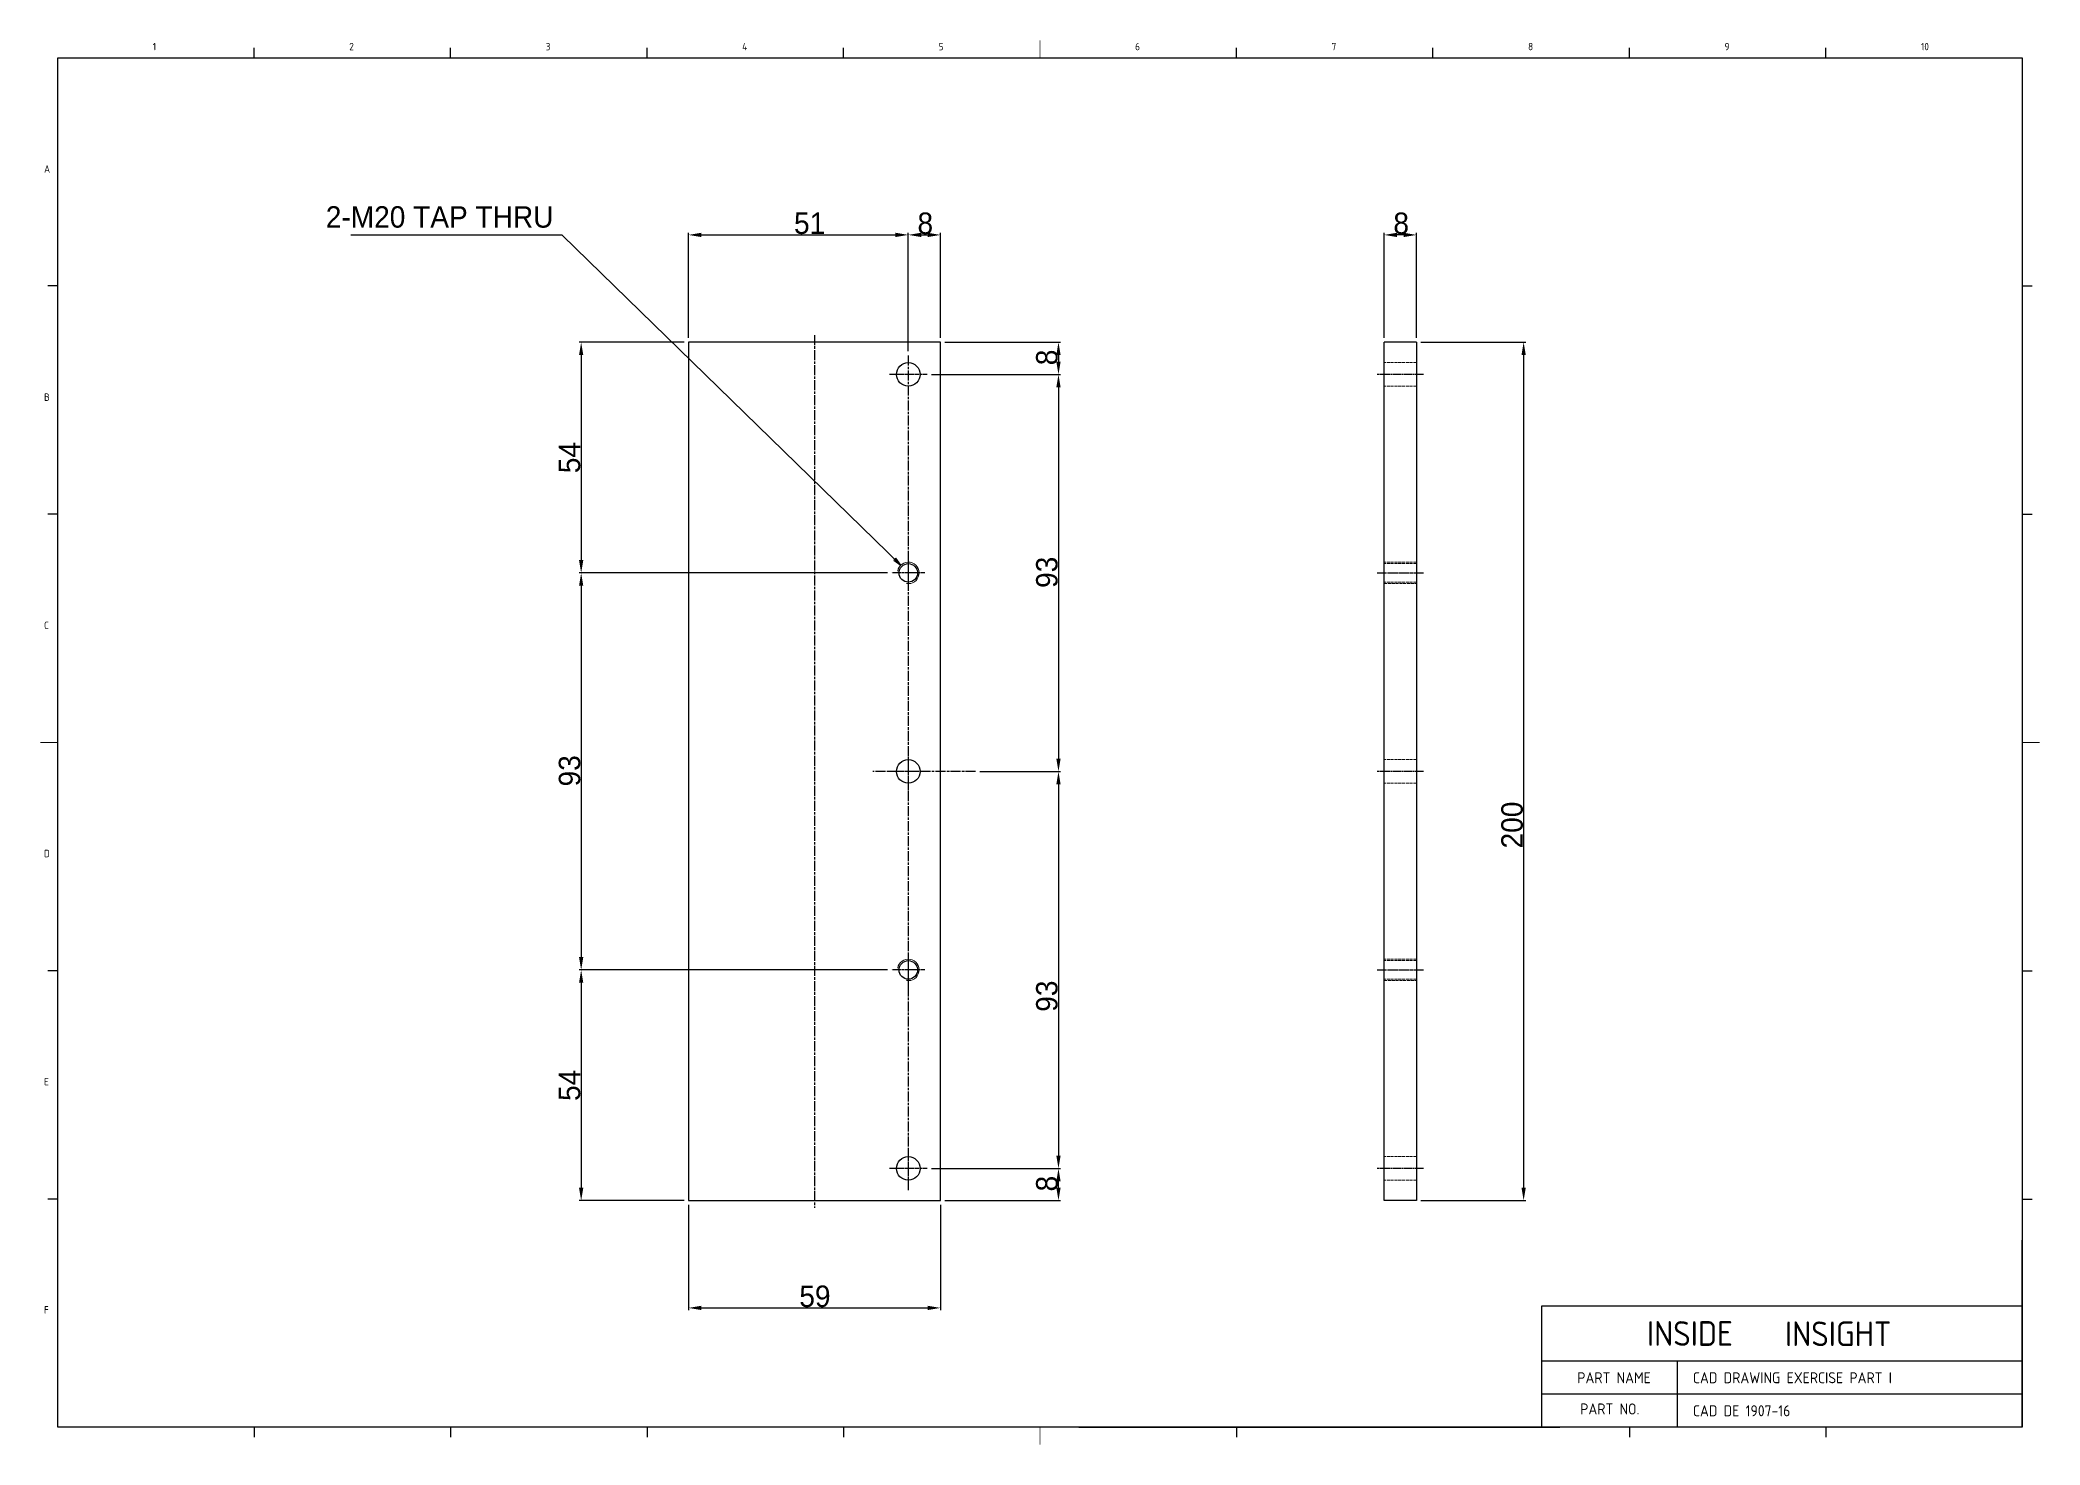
# Model space of a CAD drawing. Header units: inches. Extents: x 328 to 12229, y 132 to 477.
# Drawn here: x 5945.3 to 6411.5, y 134.9 to 462.2 of the extents above; entities that cross this region are included whole.
import ezdxf

# ---------------------------------------------------------------- set-up
doc = ezdxf.new("R2010")
doc.units = ezdxf.units.IN
doc.header["$MEASUREMENT"] = 0
for name, pattern in [('C2', [7.05, 6, -0.4, 0.25, -0.4]), ('CHAIN', [0.3543, 0.2362, -0.0295, 0.0591, -0.0295]), ('D2', [11.2, 8, -0.8, 0.4, -0.8, 0.4, -0.8]), ('DASHED', [0.2068, 0.1655, -0.0413])]:
    doc.linetypes.add(name, pattern=pattern)
doc.layers.add('1', color=1, linetype='C2')
doc.layers.add('3', color=3, linetype='D2')
for name, color, linetype, lineweight in [('2', 6, 'DASHED', 18), ('4', 7, 'Continuous', 9), ('7', 7, 'Continuous', 30), ('DIMENSION', 3, 'Continuous', 25)]:
    doc.layers.add(name, color=color, linetype=linetype, lineweight=lineweight)
doc.styles.add('A', font='GENISO', dxfattribs={"bigfont": 'WHGTXT'})
doc.styles.get("Standard").update_dxf_attribs({"font": 'gulim.ttc'})
doc.styles.add('주 문자 (MNL)_3', font='gulim.ttc')
doc.dimstyles.new('Copy of Copy of inside insight-1', dxfattribs={"dimscale": 100, "dimtxt": 5, "dimasz": 3, "dimexe": 0.5, "dimexo": 1, "dimgap": 0.09, "dimtad": 1, "dimdec": 0, "dimzin": 0, "dimdsep": 46, "dimtxsty": 'Standard', "dimcen": 0.09, "dimdle": 1, "dimclrd": 3, "dimclre": 3, "dimclrt": 2, "dimadec": 0, "dimazin": 0, "dimtfac": 1, "dimtdec": 0, "dimtofl": 0, "dimtmove": 0, "dimatfit": 3, "dimfxl": 0, "dimtolj": 1, "dimtzin": 0, "dimarcsym": 0})
doc.dimstyles.new('기본값 (MNL)$7', dxfattribs={"dimscale": 0.666667, "dimtxt": 3, "dimasz": 3, "dimexe": 0.8, "dimexo": 0.8, "dimgap": 0.5, "dimtad": 1, "dimdec": 5, "dimrnd": 1e-08, "dimdsep": 46, "dimtxsty": '주 문자 (MNL)_3', "dimcen": 0.09, "dimdle": 15, "dimclrd": 176, "dimclre": 174, "dimclrt": 150, "dimadec": 6, "dimazin": 2, "dimtfac": 0.833333, "dimtdec": 4, "dimtmove": 0, "dimatfit": 3, "dimldrblk": 'Filled-1', "dimfxl": 0, "dimtolj": 1, "dimlwd": -1, "dimlwe": -1, "dimarcsym": 0})

msp = doc.modelspace()

# ---------------------------------------------------------------- texts
at = {"linetype": 'Continuous', "style": 'A'}
for s, height, p in [('1', 1.728, (5971.590549, 459.807928)), ('2', 1.728, (6017.382549, 459.807928)), ('3', 1.728, (6063.174549, 459.807928)), ('4', 1.728, (6108.966549, 459.807928)), ('5', 1.728, (6154.758549, 459.807928)), ('6', 1.728, (6200.550549, 459.807928)), ('7', 1.728, (6246.342549, 459.807928)), ('8', 1.728, (6292.134549, 459.807928)), ('9', 1.728, (6337.926549, 459.807928)), ('10', 1.728, (6383.718549, 459.807928)), ('A', 1.728, (5946.246549, 431.295928)), ('B', 1.728, (5946.246549, 378.131128)), ('C', 1.728, (5946.246549, 324.966328)), ('D', 1.728, (5946.246549, 271.801528)), ('E', 1.728, (5946.246549, 218.636728)), ('F', 1.728, (5946.246549, 165.471928)), ('INSIDE', 5.7517114, (6319.8515, 157.958469)), ('INSIGHT', 5.7517114, (6352.023407, 157.885482)), ('PART NAME', 2.56608, (6303.615105, 149.240248)), ('CAD DRAWING EXERCISE PART I', 2.56608, (6330.543105, 149.240248)), ('PART NO.', 2.56608, (6304.293317, 141.969688)), ('CAD DE 1907-16', 2.56608, (6330.543105, 141.542008))]:
    msp.add_text(s, height=height, dxfattribs=at).set_placement(p)
at = {"layer": 'DIMENSION', "insert": (6064.973548, 423.479423), "char_height": 5.0000002, "width": 60.21970437, "attachment_point": 3, "line_spacing_factor": 0.525, "style": '주 문자 (MNL)_3'}
msp.add_mtext('2-M20 TAP THRU', dxfattribs=at)

# ---------------------------------------------------------------- blocks, each defined once
blk = doc.blocks.new('*D323')
at = {"layer": 'Defpoints', "color": 0}
for p in [(6147.68, 416.79), (6096.43, 391.79), (6147.68, 388.71)]:
    blk.add_point(p, dxfattribs=at)
at = {"layer": 'DIMENSION', "color": 3, "lineweight": -2}
for p, q in [((6096.43, 392.79), (6096.43, 417.29)), ((6099.43, 416.79), (6144.68, 416.79)), ((6147.68, 389.71), (6147.68, 417.29))]:
    blk.add_line(p, q, dxfattribs=at)
at = {"layer": 'DIMENSION', "color": 3}
for points in [[(6099.43, 417.29), (6099.43, 416.29), (6096.43, 416.79)], [(6144.68, 416.29), (6144.68, 417.29), (6147.68, 416.79)]]:
    blk.add_solid(points, dxfattribs=at)
at = {"layer": 'DIMENSION', "color": 2, "insert": (6121.04, 422.02), "char_height": 5, "attachment_point": 1}
blk.add_mtext('\\A1;51', dxfattribs=at)
blk = doc.blocks.new('*D324')
at = {"layer": 'Defpoints', "color": 0}
for p in [(6155.18, 416.79), (6155.18, 391.79), (6147.68, 388.71)]:
    blk.add_point(p, dxfattribs=at)
at = {"layer": 'DIMENSION', "color": 3, "lineweight": -2}
for p, q in [((6147.68, 389.71), (6147.68, 417.29)), ((6150.68, 416.79), (6152.18, 416.79)), ((6155.18, 392.79), (6155.18, 417.29))]:
    blk.add_line(p, q, dxfattribs=at)
at = {"layer": 'DIMENSION', "color": 3}
for points in [[(6150.68, 417.29), (6150.68, 416.29), (6147.68, 416.79)], [(6152.18, 416.29), (6152.18, 417.29), (6155.18, 416.79)]]:
    blk.add_solid(points, dxfattribs=at)
at = {"layer": 'DIMENSION', "color": 2, "insert": (6149.82, 422.01), "char_height": 5, "attachment_point": 1}
blk.add_mtext('\\A1;8', dxfattribs=at)
blk = doc.blocks.new('*D325')
at = {"layer": 'Defpoints', "color": 0}
for p in [(6266.1, 391.79), (6266.1, 191.79), (6291.1, 191.79)]:
    blk.add_point(p, dxfattribs=at)
at = {"layer": 'DIMENSION', "color": 3, "lineweight": -2}
for p, q in [((6267.1, 391.79), (6291.6, 391.79)), ((6291.1, 388.79), (6291.1, 194.79)), ((6267.1, 191.79), (6291.6, 191.79))]:
    blk.add_line(p, q, dxfattribs=at)
at = {"layer": 'DIMENSION', "color": 3}
for points in [[(6291.6, 388.79), (6290.6, 388.79), (6291.1, 391.79)], [(6290.6, 194.79), (6291.6, 194.79), (6291.1, 191.79)]]:
    blk.add_solid(points, dxfattribs=at)
at = {"layer": 'DIMENSION', "color": 2, "insert": (6285.89, 273.84), "char_height": 5, "attachment_point": 1, "rotation": 90}
blk.add_mtext('\\A1;200', dxfattribs=at)
blk = doc.blocks.new('*D326')
at = {"layer": 'Defpoints', "color": 0}
for p in [(6096.43, 191.79), (6155.18, 191.79), (6155.18, 166.79)]:
    blk.add_point(p, dxfattribs=at)
at = {"layer": 'DIMENSION', "color": 3, "lineweight": -2}
for p, q in [((6096.43, 190.79), (6096.43, 166.29)), ((6155.18, 190.79), (6155.18, 166.29)), ((6099.43, 166.79), (6152.18, 166.79))]:
    blk.add_line(p, q, dxfattribs=at)
at = {"layer": 'DIMENSION', "color": 3}
for points in [[(6099.43, 167.29), (6099.43, 166.29), (6096.43, 166.79)], [(6152.18, 166.29), (6152.18, 167.29), (6155.18, 166.79)]]:
    blk.add_solid(points, dxfattribs=at)
at = {"layer": 'DIMENSION', "color": 2, "insert": (6122.28, 172.01), "char_height": 5, "attachment_point": 1}
blk.add_mtext('\\A1;59', dxfattribs=at)
blk = doc.blocks.new('*D327')
at = {"layer": 'Defpoints', "color": 0}
for p in [(6155.18, 391.79), (6152.09, 384.29), (6182.68, 384.29)]:
    blk.add_point(p, dxfattribs=at)
at = {"layer": 'DIMENSION', "color": 3, "lineweight": -2}
for p, q in [((6156.18, 391.79), (6183.18, 391.79)), ((6182.68, 388.79), (6182.68, 387.29)), ((6153.09, 384.29), (6183.18, 384.29))]:
    blk.add_line(p, q, dxfattribs=at)
at = {"layer": 'DIMENSION', "color": 3}
for points in [[(6183.18, 388.79), (6182.18, 388.79), (6182.68, 391.79)], [(6182.18, 387.29), (6183.18, 387.29), (6182.68, 384.29)]]:
    blk.add_solid(points, dxfattribs=at)
at = {"layer": 'DIMENSION', "color": 2, "insert": (6177.46, 386.43), "char_height": 5, "attachment_point": 1, "rotation": 90}
blk.add_mtext('\\A1;8', dxfattribs=at)
blk = doc.blocks.new('*D328')
at = {"layer": 'Defpoints', "color": 0}
for p in [(6152.09, 384.29), (6163.37, 291.79), (6182.68, 291.79)]:
    blk.add_point(p, dxfattribs=at)
at = {"layer": 'DIMENSION', "color": 3, "lineweight": -2}
for p, q in [((6153.09, 384.29), (6183.18, 384.29)), ((6182.68, 381.29), (6182.68, 294.79)), ((6164.37, 291.79), (6183.18, 291.79))]:
    blk.add_line(p, q, dxfattribs=at)
at = {"layer": 'DIMENSION', "color": 3}
for points in [[(6183.18, 381.29), (6182.18, 381.29), (6182.68, 384.29)], [(6182.18, 294.79), (6183.18, 294.79), (6182.68, 291.79)]]:
    blk.add_solid(points, dxfattribs=at)
at = {"layer": 'DIMENSION', "color": 2, "insert": (6177.46, 334.54), "char_height": 5, "attachment_point": 1, "rotation": 90}
blk.add_mtext('\\A1;93', dxfattribs=at)
blk = doc.blocks.new('*D329')
at = {"layer": 'Defpoints', "color": 0}
for p in [(6163.37, 291.79), (6152.09, 199.29), (6182.68, 199.29)]:
    blk.add_point(p, dxfattribs=at)
at = {"layer": 'DIMENSION', "color": 3, "lineweight": -2}
for p, q in [((6164.37, 291.79), (6183.18, 291.79)), ((6182.68, 288.79), (6182.68, 202.29)), ((6153.09, 199.29), (6183.18, 199.29))]:
    blk.add_line(p, q, dxfattribs=at)
at = {"layer": 'DIMENSION', "color": 3}
for points in [[(6183.18, 288.79), (6182.18, 288.79), (6182.68, 291.79)], [(6182.18, 202.29), (6183.18, 202.29), (6182.68, 199.29)]]:
    blk.add_solid(points, dxfattribs=at)
at = {"layer": 'DIMENSION', "color": 2, "insert": (6177.46, 235.79), "char_height": 5, "attachment_point": 1, "rotation": 90}
blk.add_mtext('\\A1;93', dxfattribs=at)
blk = doc.blocks.new('*D330')
at = {"layer": 'Defpoints', "color": 0}
for p in [(6152.09, 199.29), (6182.68, 199.29), (6155.18, 191.79)]:
    blk.add_point(p, dxfattribs=at)
at = {"layer": 'DIMENSION', "color": 3, "lineweight": -2}
for p, q in [((6153.09, 199.29), (6183.18, 199.29)), ((6182.68, 194.79), (6182.68, 196.29)), ((6156.18, 191.79), (6183.18, 191.79))]:
    blk.add_line(p, q, dxfattribs=at)
at = {"layer": 'DIMENSION', "color": 3}
for points in [[(6183.18, 196.29), (6182.18, 196.29), (6182.68, 199.29)], [(6182.18, 194.79), (6183.18, 194.79), (6182.68, 191.79)]]:
    blk.add_solid(points, dxfattribs=at)
at = {"layer": 'DIMENSION', "color": 2, "insert": (6177.46, 193.93), "char_height": 5, "attachment_point": 1, "rotation": 90}
blk.add_mtext('\\A1;8', dxfattribs=at)
blk = doc.blocks.new('*D331')
at = {"layer": 'Defpoints', "color": 0}
for p in [(6258.6, 416.79), (6258.6, 391.79), (6266.1, 391.79)]:
    blk.add_point(p, dxfattribs=at)
at = {"layer": 'DIMENSION', "color": 3, "lineweight": -2}
for p, q in [((6258.6, 392.79), (6258.6, 417.29)), ((6263.1, 416.79), (6261.6, 416.79)), ((6266.1, 392.79), (6266.1, 417.29))]:
    blk.add_line(p, q, dxfattribs=at)
at = {"layer": 'DIMENSION', "color": 3}
for points in [[(6261.6, 417.29), (6261.6, 416.29), (6258.6, 416.79)], [(6263.1, 416.29), (6263.1, 417.29), (6266.1, 416.79)]]:
    blk.add_solid(points, dxfattribs=at)
at = {"layer": 'DIMENSION', "color": 2, "insert": (6260.74, 422.01), "char_height": 5, "attachment_point": 1}
blk.add_mtext('\\A1;8', dxfattribs=at)
blk = doc.blocks.new('*D332')
at = {"layer": 'Defpoints', "color": 0}
for p in [(6096.43, 391.79), (6071.43, 338.04), (6143.85, 338.04)]:
    blk.add_point(p, dxfattribs=at)
at = {"layer": 'DIMENSION', "color": 3, "lineweight": -2}
for p, q in [((6095.43, 391.79), (6070.93, 391.79)), ((6071.43, 388.79), (6071.43, 341.04)), ((6142.85, 338.04), (6070.93, 338.04))]:
    blk.add_line(p, q, dxfattribs=at)
at = {"layer": 'DIMENSION', "color": 3}
for points in [[(6071.93, 388.79), (6070.93, 388.79), (6071.43, 391.79)], [(6070.93, 341.04), (6071.93, 341.04), (6071.43, 338.04)]]:
    blk.add_solid(points, dxfattribs=at)
at = {"layer": 'DIMENSION', "color": 2, "insert": (6066.21, 361.27), "char_height": 5, "attachment_point": 1, "rotation": 90}
blk.add_mtext('\\A1;54', dxfattribs=at)
blk = doc.blocks.new('*D333')
at = {"layer": 'Defpoints', "color": 0}
for p in [(6143.85, 338.04), (6071.43, 245.54), (6143.85, 245.54)]:
    blk.add_point(p, dxfattribs=at)
at = {"layer": 'DIMENSION', "color": 3, "lineweight": -2}
for p, q in [((6142.85, 338.04), (6070.93, 338.04)), ((6071.43, 335.04), (6071.43, 248.54)), ((6142.85, 245.54), (6070.93, 245.54))]:
    blk.add_line(p, q, dxfattribs=at)
at = {"layer": 'DIMENSION', "color": 3}
for points in [[(6071.93, 335.04), (6070.93, 335.04), (6071.43, 338.04)], [(6070.93, 248.54), (6071.93, 248.54), (6071.43, 245.54)]]:
    blk.add_solid(points, dxfattribs=at)
at = {"layer": 'DIMENSION', "color": 2, "insert": (6066.21, 288.29), "char_height": 5, "attachment_point": 1, "rotation": 90}
blk.add_mtext('\\A1;93', dxfattribs=at)
blk = doc.blocks.new('*D334')
at = {"layer": 'Defpoints', "color": 0}
for p in [(6143.85, 245.54), (6071.43, 191.79), (6096.43, 191.79)]:
    blk.add_point(p, dxfattribs=at)
at = {"layer": 'DIMENSION', "color": 3, "lineweight": -2}
for p, q in [((6142.85, 245.54), (6070.93, 245.54)), ((6071.43, 242.54), (6071.43, 194.79)), ((6095.43, 191.79), (6070.93, 191.79))]:
    blk.add_line(p, q, dxfattribs=at)
at = {"layer": 'DIMENSION', "color": 3}
for points in [[(6071.93, 242.54), (6070.93, 242.54), (6071.43, 245.54)], [(6070.93, 194.79), (6071.93, 194.79), (6071.43, 191.79)]]:
    blk.add_solid(points, dxfattribs=at)
at = {"layer": 'DIMENSION', "color": 2, "insert": (6066.21, 215.02), "char_height": 5, "attachment_point": 1, "rotation": 90}
blk.add_mtext('\\A1;54', dxfattribs=at)
blk = doc.blocks.new('Filled-1')
at = {"color": 0}
for p, q in [((0, 0), (-1, 0.17)), ((-1, 0.17), (-1, -0.17)), ((-1, 0), (0, 0)), ((-1, -0.17), (0, 0))]:
    blk.add_line(p, q, dxfattribs=at)
at = {"color": 0, "flags": 128}
blk.add_lwpolyline([(-1, -0.17), (0, 0), (-1, 0.17), (-1, -0.17)], dxfattribs=at)
at = {"color": 0}
blk.add_solid([(-1, -0.17), (0, 0), (-1, 0.17), (-1, -0.17)], dxfattribs=at)

# ---------------------------------------------------------------- dimensions: what is measured, and where the dimension line sits
at = {"layer": 'DIMENSION'}
for base, p1, p2, angle, picture, middle in [((6147.676426, 416.793146), (6096.426426, 391.793146), (6147.676426, 388.709812), 180, '*D323', (6123.939933, 416.793146)), ((6258.6037801652, 416.7931455816), (6266.1037801652, 391.7931455816), (6258.6037801652, 391.7931455816), 180, '*D331', (6262.3537801652, 416.7931455816)), ((6071.426426, 338.043146), (6096.426426, 391.793146), (6143.848009, 338.043146), 90, '*D332', (6071.426426, 364.918146)), ((6182.6764260681, 384.2931455816), (6155.1764260681, 391.7931455816), (6152.0930927347, 384.2931455816), 90, '*D327', (6182.6764260681, 388.0431455816)), ((6291.10378, 191.793146), (6266.10378, 391.793146), (6266.10378, 191.793146), 90, '*D325', (6291.10378, 279.293146)), ((6182.6764260681, 291.7931455816), (6152.0930927347, 384.2931455816), (6163.3672525411, 291.7931455816), 90, '*D328', (6182.6764260681, 338.0431455816)), ((6071.4264260681, 245.5431455816), (6143.8480094014, 338.0431455816), (6143.8480094014, 245.5431455816), 90, '*D333', (6071.4264260681, 291.7931455816)), ((6182.6764260681, 199.2931455816), (6163.3672525411, 291.7931455816), (6152.0930927347, 199.2931455816), 90, '*D329', (6182.6764260681, 239.2931455816)), ((6071.426426, 191.793146), (6143.848009, 245.543146), (6096.426426, 191.793146), 90, '*D334', (6071.426426, 218.668146)), ((6182.6764260681, 199.2931455816), (6155.1764260681, 191.7931455816), (6152.0930927347, 199.2931455816), 270, '*D330', (6182.6764260681, 195.5431455816)), ((6155.176426, 166.793146), (6096.426426, 191.793146), (6155.176426, 191.793146), 180, '*D326', (6125.801426, 166.793146))]:
    dim = msp.add_linear_dim(base=base, p1=p1, p2=p2, angle=angle, dimstyle='Copy of Copy of inside insight-1', override={"dimscale": 1, "dimsah": 1}, dxfattribs=at)
    dim.commit()
    dim.dimension.update_dxf_attribs({"geometry": picture, "text_midpoint": middle, "dimtype": 160})
dim = msp.add_linear_dim(base=(6155.1764260681, 416.7931455816), p1=(6147.6764260681, 388.7098122483), p2=(6155.1764260681, 391.7931455816), dimstyle='Copy of Copy of inside insight-1', override={"dimscale": 1, "dimsah": 1}, dxfattribs=at)
dim.commit()
dim.dimension.update_dxf_attribs({"geometry": '*D324', "text_midpoint": (6151.4264260681, 416.7931455816), "dimtype": 160})

# ---------------------------------------------------------------- linework, layer by layer
at = {"linetype": 'Continuous'}
for p, q in [((5949.414549, 458.079928), (6407.334549, 458.079928)), ((5949.414549, 138.975928), (5949.414549, 458.079928)), ((6407.334549, 458.079928), (6407.334549, 138.975928)), ((6407.334549, 138.975928), (5949.414549, 138.975928))]:
    msp.add_line(p, q, dxfattribs=at)
at = {"layer": '1', "linetype": 'CHAIN', "ltscale": 9.878633}
for p, q in [((6125.801426, 393.459812), (6125.801426, 190.126479)), ((6147.676426, 388.709812), (6147.676426, 195.846059)), ((6147.676426, 388.709812), (6147.676426, 194.198159)), ((6163.367253, 291.793146), (6139.398246, 291.793146))]:
    msp.add_line(p, q, dxfattribs=at)
at = {"layer": '1', "linetype": 'CHAIN', "ltscale": 2.94465}
for p, q in [((6152.093093, 384.293146), (6143.259759, 384.293146)), ((6152.093093, 384.293146), (6143.259759, 384.293146)), ((6147.676426, 296.209812), (6147.676426, 287.376479)), ((6147.676426, 296.209812), (6147.676426, 287.376479)), ((6152.093093, 291.793146), (6143.259759, 291.793146)), ((6147.676426, 203.709812), (6147.676426, 194.876479)), ((6147.676426, 203.709812), (6147.676426, 194.876479)), ((6152.093093, 199.293146), (6143.259759, 199.293146)), ((6152.093093, 199.293146), (6143.259759, 199.293146))]:
    msp.add_line(p, q, dxfattribs=at)
at = {"layer": '1', "linetype": 'CHAIN', "ltscale": 3.611374}
for p, q in [((6267.770447, 384.293146), (6256.937113, 384.293146)), ((6256.937113, 338.043146), (6267.770447, 338.043146)), ((6267.770447, 291.793146), (6256.937113, 291.793146)), ((6256.937113, 245.543146), (6267.770447, 245.543146)), ((6267.770447, 199.293146), (6256.937113, 199.293146))]:
    msp.add_line(p, q, dxfattribs=at)
at = {"layer": '1', "linetype": 'CHAIN', "ltscale": 2.552449}
for p, q in [((6147.676426, 341.871562), (6147.676426, 334.214729)), ((6151.504843, 338.043146), (6143.848009, 338.043146)), ((6147.676426, 249.371562), (6147.676426, 241.714729)), ((6151.504843, 245.543146), (6143.848009, 245.543146))]:
    msp.add_line(p, q, dxfattribs=at)
at = {"layer": '2', "ltscale": 4.283445}
for p, q in [((6266.10378, 387.043146), (6258.60378, 387.043146)), ((6266.10378, 381.543146), (6258.60378, 381.543146)), ((6266.10378, 340.543146), (6258.60378, 340.543146)), ((6266.10378, 340.204896), (6258.60378, 340.204896)), ((6266.10378, 335.881396), (6258.60378, 335.881396)), ((6258.60378, 335.543146), (6266.10378, 335.543146)), ((6266.10378, 294.543146), (6258.60378, 294.543146)), ((6266.10378, 289.043146), (6258.60378, 289.043146)), ((6266.10378, 248.043146), (6258.60378, 248.043146)), ((6266.10378, 247.704896), (6258.60378, 247.704896)), ((6266.10378, 243.381396), (6258.60378, 243.381396)), ((6258.60378, 243.043146), (6266.10378, 243.043146)), ((6266.10378, 202.043146), (6258.60378, 202.043146)), ((6266.10378, 196.543146), (6258.60378, 196.543146))]:
    msp.add_line(p, q, dxfattribs=at)
at = {"layer": '3', "color": 3, "linetype": 'Continuous'}
for p, q in [((5995.206549, 458.079928), (5995.206549, 460.383928)), ((6040.998549, 458.079928), (6040.998549, 460.383928)), ((6132.582549, 458.079928), (6132.582549, 460.383928)), ((6224.166549, 458.079928), (6224.166549, 460.383928)), ((6269.958549, 458.079928), (6269.958549, 460.383928)), ((6315.750549, 458.079928), (6315.750549, 460.383928)), ((6361.542549, 458.079928), (6361.542549, 460.383928)), ((5949.414549, 404.915128), (5947.110549, 404.915128)), ((6407.334549, 404.915128), (6409.638549, 404.915128)), ((5949.414549, 351.750328), (5947.110549, 351.750328)), ((6407.334549, 351.750328), (6409.638549, 351.750328)), ((5949.414549, 245.305528), (5947.110549, 245.305528)), ((6407.334549, 245.305528), (6409.638549, 245.305528)), ((5949.414549, 192.140728), (5947.110549, 192.140728)), ((6407.334549, 192.140728), (6409.638549, 192.140728)), ((6407.334549, 138.975928), (6407.334549, 182.599288)), ((6407.334549, 167.202808), (6295.282389, 167.202808)), ((6295.282389, 167.202808), (6295.282389, 138.975928)), ((6407.334549, 154.372408), (6295.282389, 154.372408)), ((6326.930709, 138.975928), (6326.930709, 154.372408)), ((6407.334549, 146.674168), (6295.282389, 146.674168)), ((5995.206549, 138.975928), (5995.206549, 136.671928)), ((6040.998549, 138.975928), (6040.998549, 136.671928)), ((6086.790549, 138.975928), (6086.790549, 136.671928)), ((6132.582549, 138.975928), (6132.582549, 136.671928)), ((6187.463313, 138.975928), (6299.515473, 138.975928)), ((6224.166549, 138.975928), (6224.166549, 136.671928)), ((6315.750549, 138.975928), (6315.750549, 136.671928)), ((6361.542549, 138.975928), (6361.542549, 136.671928))]:
    msp.add_line(p, q, dxfattribs=at)
at = {"layer": '3', "linetype": 'Continuous'}
msp.add_line((6086.790549, 458.079928), (6086.790549, 460.383928), dxfattribs=at)
at = {"layer": '3', "color": 3, "linetype": 'Continuous', "const_width": 0.1728}
for points in [[(6178.374549, 458.079928), (6178.374549, 462.111928)], [(5949.414549, 298.527928), (5945.382549, 298.527928)], [(6407.334549, 298.527928), (6411.366549, 298.527928)], [(6178.374549, 138.975928), (6178.374549, 134.943928)]]:
    msp.add_lwpolyline(points, dxfattribs=at)
at = {"layer": '4'}
for centre in [(6147.676426, 338.043146), (6147.676426, 245.543146)]:
    msp.add_arc(centre, 2.5, 260, 170, dxfattribs=at)
at = {"layer": '7'}
for p, q in [((6096.426426, 391.793146), (6096.426426, 191.793146)), ((6155.176426, 391.793146), (6096.426426, 391.793146)), ((6155.176426, 191.793146), (6155.176426, 391.793146)), ((6266.10378, 391.793146), (6258.60378, 391.793146)), ((6258.60378, 191.793146), (6258.60378, 391.793146)), ((6266.10378, 391.793146), (6266.10378, 191.793146)), ((6096.426426, 191.793146), (6155.176426, 191.793146)), ((6266.10378, 191.793146), (6258.60378, 191.793146))]:
    msp.add_line(p, q, dxfattribs=at)
for centre, radius in [((6147.676426, 384.293146), 2.75), ((6147.676426, 338.043146), 2.16175), ((6147.676426, 291.793146), 2.75), ((6147.676426, 245.543146), 2.16175), ((6147.676426, 199.293146), 2.75)]:
    msp.add_circle(centre, radius, dxfattribs=at)

msp.set_redraw_order([(e.dxf.handle, doc.entitydb.next_handle()) for e in msp.query("TEXT MTEXT ATTDEF DIMENSION ARC_DIMENSION")])  # texts and dimensions are drawn at this point

# ---------------------------------------------------------------- leaders
at = {"layer": 'DIMENSION', "annotation_type": 0, "has_hookline": 1, "hookline_direction": 1, "text_width": 47.202204}
msp.add_leader([(6145.94071, 339.842393), (6066.973548, 416.727861), (6064.973548, 416.727861)], dimstyle='기본값 (MNL)$7', override={"dimgap": 0, "dimtad": 1}, dxfattribs=at)

doc.saveas('drawing.dxf')
